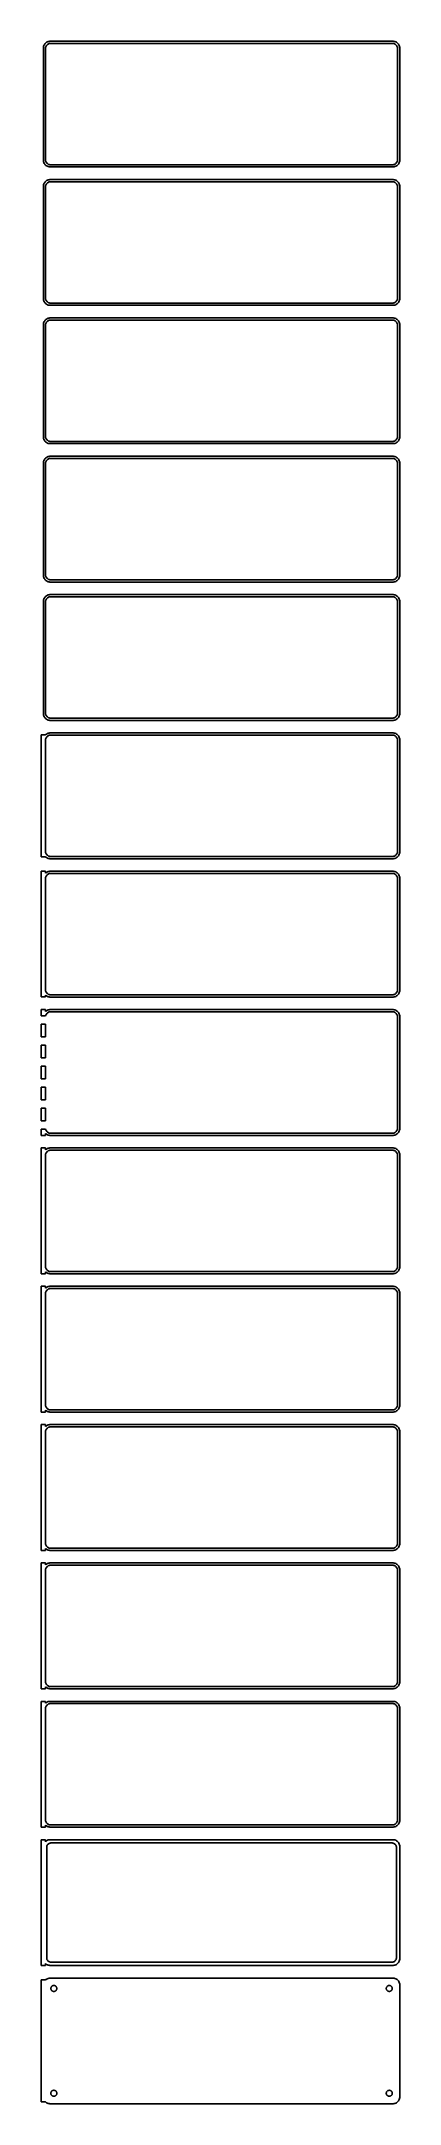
# Model space of a CAD drawing. Header units: metres. Extents: x -129 to 128, y 1440 to 2916.
import ezdxf

# ---------------------------------------------------------------- set-up
doc = ezdxf.new("R2010")
doc.units = ezdxf.units.M

msp = doc.modelspace()

# ---------------------------------------------------------------- linework, layer by layer
for p, q in [((-127.461, 2911.63), (-127.5, 2911)), ((-127.5, 2911), (-127.5, 2831)), ((-127.343, 2912.24), (-127.461, 2911.63)), ((-127.149, 2912.84), (-127.343, 2912.24)), ((-126.882, 2913.41), (-127.149, 2912.84)), ((-126.545, 2913.94), (-126.882, 2913.41)), ((-126.145, 2914.42), (-126.545, 2913.94)), ((-125.687, 2914.85), (-126.145, 2914.42)), ((-126, 2910.5), (-125.968, 2911)), ((-126, 2831.5), (-126, 2910.5)), ((-125.968, 2911), (-125.874, 2911.49)), ((-125.874, 2911.49), (-125.719, 2911.97)), ((-125.719, 2911.97), (-125.505, 2912.43)), ((-125.179, 2915.22), (-125.687, 2914.85)), ((-125.505, 2912.43), (-125.236, 2912.85)), ((-125.236, 2912.85), (-124.916, 2913.24)), ((-124.629, 2915.52), (-125.179, 2915.22)), ((-124.916, 2913.24), (-124.55, 2913.58)), ((-124.045, 2915.76), (-124.629, 2915.52)), ((-124.55, 2913.58), (-124.143, 2913.88)), ((-124.143, 2913.88), (-123.703, 2914.12)), ((-123.437, 2915.91), (-124.045, 2915.76)), ((-123.703, 2914.12), (-123.236, 2914.3)), ((-122.814, 2915.99), (-123.437, 2915.91)), ((-123.236, 2914.3), (-122.75, 2914.43)), ((122.814, 2915.99), (-122.814, 2915.99)), ((-122.75, 2914.43), (-122.251, 2914.49)), ((-122.251, 2914.49), (122.251, 2914.49)), ((122.251, 2914.49), (122.75, 2914.43)), ((122.75, 2914.43), (123.236, 2914.3)), ((123.437, 2915.91), (122.814, 2915.99)), ((123.236, 2914.3), (123.703, 2914.12)), ((124.045, 2915.76), (123.437, 2915.91)), ((123.703, 2914.12), (124.143, 2913.88)), ((124.629, 2915.52), (124.045, 2915.76)), ((124.143, 2913.88), (124.55, 2913.58)), ((124.55, 2913.58), (124.916, 2913.24)), ((125.179, 2915.22), (124.629, 2915.52)), ((124.916, 2913.24), (125.236, 2912.85)), ((125.687, 2914.85), (125.179, 2915.22)), ((125.236, 2912.85), (125.505, 2912.43)), ((125.505, 2912.43), (125.719, 2911.97)), ((126.145, 2914.42), (125.687, 2914.85)), ((125.719, 2911.97), (125.874, 2911.49)), ((125.874, 2911.49), (125.968, 2911)), ((125.968, 2911), (126, 2910.5)), ((126, 2910.5), (126, 2831.5)), ((126.545, 2913.94), (126.145, 2914.42)), ((126.882, 2913.41), (126.545, 2913.94)), ((127.149, 2912.84), (126.882, 2913.41)), ((127.343, 2912.24), (127.149, 2912.84)), ((127.461, 2911.63), (127.343, 2912.24)), ((127.5, 2911), (127.461, 2911.63)), ((127.5, 2831), (127.5, 2911)), ((-127.5, 2831), (-127.461, 2830.37)), ((-127.461, 2830.37), (-127.343, 2829.76)), ((-127.343, 2829.76), (-127.149, 2829.16)), ((-127.149, 2829.16), (-126.882, 2828.59)), ((-126.882, 2828.59), (-126.545, 2828.06)), ((-126.545, 2828.06), (-126.145, 2827.58)), ((-126.145, 2827.58), (-125.687, 2827.15)), ((-125.968, 2831), (-126, 2831.5)), ((-125.874, 2830.51), (-125.968, 2831)), ((-125.719, 2830.03), (-125.874, 2830.51)), ((-125.505, 2829.57), (-125.719, 2830.03)), ((-125.687, 2827.15), (-125.179, 2826.78)), ((-125.236, 2829.15), (-125.505, 2829.57)), ((-124.916, 2828.76), (-125.236, 2829.15)), ((-125.179, 2826.78), (-124.629, 2826.48)), ((-124.55, 2828.42), (-124.916, 2828.76)), ((-124.629, 2826.48), (-124.045, 2826.24)), ((-124.143, 2828.12), (-124.55, 2828.42)), ((-123.703, 2827.88), (-124.143, 2828.12)), ((-124.045, 2826.24), (-123.437, 2826.09)), ((-123.236, 2827.7), (-123.703, 2827.88)), ((-123.437, 2826.09), (-122.814, 2826.01)), ((-122.75, 2827.57), (-123.236, 2827.7)), ((-122.814, 2826.01), (122.814, 2826.01)), ((-122.251, 2827.51), (-122.75, 2827.57)), ((122.251, 2827.51), (-122.251, 2827.51)), ((122.75, 2827.57), (122.251, 2827.51)), ((123.236, 2827.7), (122.75, 2827.57)), ((122.814, 2826.01), (123.437, 2826.09)), ((123.703, 2827.88), (123.236, 2827.7)), ((123.437, 2826.09), (124.045, 2826.24)), ((124.143, 2828.12), (123.703, 2827.88)), ((124.045, 2826.24), (124.629, 2826.48)), ((124.55, 2828.42), (124.143, 2828.12)), ((124.916, 2828.76), (124.55, 2828.42)), ((124.629, 2826.48), (125.179, 2826.78)), ((125.236, 2829.15), (124.916, 2828.76)), ((125.179, 2826.78), (125.687, 2827.15)), ((125.505, 2829.57), (125.236, 2829.15)), ((125.719, 2830.03), (125.505, 2829.57)), ((125.687, 2827.15), (126.145, 2827.58)), ((125.874, 2830.51), (125.719, 2830.03)), ((125.968, 2831), (125.874, 2830.51)), ((126, 2831.5), (125.968, 2831)), ((126.145, 2827.58), (126.545, 2828.06)), ((126.545, 2828.06), (126.882, 2828.59)), ((126.882, 2828.59), (127.149, 2829.16)), ((127.149, 2829.16), (127.343, 2829.76)), ((127.343, 2829.76), (127.461, 2830.37)), ((127.461, 2830.37), (127.5, 2831)), ((-127.461, 2812.63), (-127.5, 2812)), ((-127.5, 2812), (-127.5, 2732)), ((-127.343, 2813.24), (-127.461, 2812.63)), ((-127.149, 2813.84), (-127.343, 2813.24)), ((-126.882, 2814.41), (-127.149, 2813.84)), ((-126.545, 2814.94), (-126.882, 2814.41)), ((-126.145, 2815.42), (-126.545, 2814.94)), ((-125.687, 2815.85), (-126.145, 2815.42)), ((-126, 2811.5), (-125.968, 2812)), ((-126, 2732.5), (-126, 2811.5)), ((-125.968, 2812), (-125.874, 2812.49)), ((-125.874, 2812.49), (-125.719, 2812.97)), ((-125.719, 2812.97), (-125.505, 2813.43)), ((-125.179, 2816.22), (-125.687, 2815.85)), ((-125.505, 2813.43), (-125.236, 2813.85)), ((-125.236, 2813.85), (-124.916, 2814.24)), ((-124.629, 2816.52), (-125.179, 2816.22)), ((-124.916, 2814.24), (-124.55, 2814.58)), ((-124.045, 2816.76), (-124.629, 2816.52)), ((-124.55, 2814.58), (-124.143, 2814.88)), ((-124.143, 2814.88), (-123.703, 2815.12)), ((-123.437, 2816.91), (-124.045, 2816.76)), ((-123.703, 2815.12), (-123.236, 2815.3)), ((-122.814, 2816.99), (-123.437, 2816.91)), ((-123.236, 2815.3), (-122.75, 2815.43)), ((122.814, 2816.99), (-122.814, 2816.99)), ((-122.75, 2815.43), (-122.251, 2815.49)), ((-122.251, 2815.49), (122.251, 2815.49)), ((122.251, 2815.49), (122.75, 2815.43)), ((122.75, 2815.43), (123.236, 2815.3)), ((123.437, 2816.91), (122.814, 2816.99)), ((123.236, 2815.3), (123.703, 2815.12)), ((124.045, 2816.76), (123.437, 2816.91)), ((123.703, 2815.12), (124.143, 2814.88)), ((124.629, 2816.52), (124.045, 2816.76)), ((124.143, 2814.88), (124.55, 2814.58)), ((124.55, 2814.58), (124.916, 2814.24)), ((125.179, 2816.22), (124.629, 2816.52)), ((124.916, 2814.24), (125.236, 2813.85)), ((125.687, 2815.85), (125.179, 2816.22)), ((125.236, 2813.85), (125.505, 2813.43)), ((125.505, 2813.43), (125.719, 2812.97)), ((126.145, 2815.42), (125.687, 2815.85)), ((125.719, 2812.97), (125.874, 2812.49)), ((125.874, 2812.49), (125.968, 2812)), ((125.968, 2812), (126, 2811.5)), ((126, 2811.5), (126, 2732.5)), ((126.545, 2814.94), (126.145, 2815.42)), ((126.882, 2814.41), (126.545, 2814.94)), ((127.149, 2813.84), (126.882, 2814.41)), ((127.343, 2813.24), (127.149, 2813.84)), ((127.461, 2812.63), (127.343, 2813.24)), ((127.5, 2812), (127.461, 2812.63)), ((127.5, 2732), (127.5, 2812)), ((-127.5, 2732), (-127.461, 2731.37)), ((-127.461, 2731.37), (-127.343, 2730.76)), ((-127.343, 2730.76), (-127.149, 2730.16)), ((-125.968, 2732), (-126, 2732.5)), ((-125.874, 2731.51), (-125.968, 2732)), ((-125.719, 2731.03), (-125.874, 2731.51)), ((-125.505, 2730.57), (-125.719, 2731.03)), ((-125.236, 2730.15), (-125.505, 2730.57)), ((125.505, 2730.57), (125.236, 2730.15)), ((125.719, 2731.03), (125.505, 2730.57)), ((125.874, 2731.51), (125.719, 2731.03)), ((125.968, 2732), (125.874, 2731.51)), ((126, 2732.5), (125.968, 2732)), ((127.149, 2730.16), (127.343, 2730.76)), ((127.343, 2730.76), (127.461, 2731.37)), ((127.461, 2731.37), (127.5, 2732)), ((-127.149, 2730.16), (-126.882, 2729.59)), ((-126.882, 2729.59), (-126.545, 2729.06)), ((-126.545, 2715.94), (-126.882, 2715.41)), ((-126.545, 2729.06), (-126.145, 2728.58)), ((-126.145, 2716.42), (-126.545, 2715.94)), ((-126.145, 2728.58), (-125.687, 2728.15)), ((-125.687, 2716.85), (-126.145, 2716.42)), ((-125.687, 2728.15), (-125.179, 2727.78)), ((-125.179, 2717.22), (-125.687, 2716.85)), ((-124.916, 2729.76), (-125.236, 2730.15)), ((-125.179, 2727.78), (-124.629, 2727.48)), ((-124.629, 2717.52), (-125.179, 2717.22)), ((-124.55, 2729.42), (-124.916, 2729.76)), ((-124.629, 2727.48), (-124.045, 2727.24)), ((-124.045, 2717.76), (-124.629, 2717.52)), ((-124.143, 2729.12), (-124.55, 2729.42)), ((-124.55, 2715.58), (-124.143, 2715.88)), ((-123.703, 2728.88), (-124.143, 2729.12)), ((-124.143, 2715.88), (-123.703, 2716.12)), ((-124.045, 2727.24), (-123.437, 2727.09)), ((-123.437, 2717.91), (-124.045, 2717.76)), ((-123.236, 2728.7), (-123.703, 2728.88)), ((-123.703, 2716.12), (-123.236, 2716.3)), ((-123.437, 2727.09), (-122.814, 2727.01)), ((-122.814, 2717.99), (-123.437, 2717.91)), ((-122.75, 2728.57), (-123.236, 2728.7)), ((-123.236, 2716.3), (-122.75, 2716.43)), ((-122.814, 2727.01), (122.814, 2727.01)), ((122.814, 2717.99), (-122.814, 2717.99)), ((-122.251, 2728.51), (-122.75, 2728.57)), ((-122.75, 2716.43), (-122.251, 2716.49)), ((122.251, 2728.51), (-122.251, 2728.51)), ((-122.251, 2716.49), (122.251, 2716.49)), ((122.75, 2728.57), (122.251, 2728.51)), ((122.251, 2716.49), (122.75, 2716.43)), ((123.236, 2728.7), (122.75, 2728.57)), ((122.75, 2716.43), (123.236, 2716.3)), ((122.814, 2727.01), (123.437, 2727.09)), ((123.437, 2717.91), (122.814, 2717.99)), ((123.703, 2728.88), (123.236, 2728.7)), ((123.236, 2716.3), (123.703, 2716.12)), ((123.437, 2727.09), (124.045, 2727.24)), ((124.045, 2717.76), (123.437, 2717.91)), ((124.143, 2729.12), (123.703, 2728.88)), ((123.703, 2716.12), (124.143, 2715.88)), ((124.045, 2727.24), (124.629, 2727.48)), ((124.629, 2717.52), (124.045, 2717.76)), ((124.55, 2729.42), (124.143, 2729.12)), ((124.143, 2715.88), (124.55, 2715.58)), ((124.916, 2729.76), (124.55, 2729.42)), ((124.629, 2727.48), (125.179, 2727.78)), ((125.179, 2717.22), (124.629, 2717.52)), ((125.236, 2730.15), (124.916, 2729.76)), ((125.179, 2727.78), (125.687, 2728.15)), ((125.687, 2716.85), (125.179, 2717.22)), ((125.687, 2728.15), (126.145, 2728.58)), ((126.145, 2716.42), (125.687, 2716.85)), ((126.145, 2728.58), (126.545, 2729.06)), ((126.545, 2715.94), (126.145, 2716.42)), ((126.545, 2729.06), (126.882, 2729.59)), ((126.882, 2715.41), (126.545, 2715.94)), ((126.882, 2729.59), (127.149, 2730.16)), ((-127.461, 2713.63), (-127.5, 2713)), ((-127.5, 2713), (-127.5, 2633)), ((-127.343, 2714.24), (-127.461, 2713.63)), ((-127.149, 2714.84), (-127.343, 2714.24)), ((-126.882, 2715.41), (-127.149, 2714.84)), ((-126, 2712.5), (-125.968, 2713)), ((-126, 2633.5), (-126, 2712.5)), ((-125.968, 2713), (-125.874, 2713.49)), ((-125.874, 2713.49), (-125.719, 2713.97)), ((-125.719, 2713.97), (-125.505, 2714.43)), ((-125.505, 2714.43), (-125.236, 2714.85)), ((-125.236, 2714.85), (-124.916, 2715.24)), ((-124.916, 2715.24), (-124.55, 2715.58)), ((124.55, 2715.58), (124.916, 2715.24)), ((124.916, 2715.24), (125.236, 2714.85)), ((125.236, 2714.85), (125.505, 2714.43)), ((125.505, 2714.43), (125.719, 2713.97)), ((125.719, 2713.97), (125.874, 2713.49)), ((125.874, 2713.49), (125.968, 2713)), ((125.968, 2713), (126, 2712.5)), ((126, 2712.5), (126, 2633.5)), ((127.149, 2714.84), (126.882, 2715.41)), ((127.343, 2714.24), (127.149, 2714.84)), ((127.461, 2713.63), (127.343, 2714.24)), ((127.5, 2713), (127.461, 2713.63)), ((127.5, 2633), (127.5, 2713)), ((-127.5, 2633), (-127.461, 2632.37)), ((-127.461, 2632.37), (-127.343, 2631.76)), ((-127.343, 2631.76), (-127.149, 2631.16)), ((-127.149, 2631.16), (-126.882, 2630.59)), ((-126.882, 2630.59), (-126.545, 2630.06)), ((-126.545, 2630.06), (-126.145, 2629.58)), ((-126.145, 2629.58), (-125.687, 2629.15)), ((-125.968, 2633), (-126, 2633.5)), ((-125.874, 2632.51), (-125.968, 2633)), ((-125.719, 2632.03), (-125.874, 2632.51)), ((-125.505, 2631.57), (-125.719, 2632.03)), ((-125.687, 2629.15), (-125.179, 2628.78)), ((-125.236, 2631.15), (-125.505, 2631.57)), ((-124.916, 2630.76), (-125.236, 2631.15)), ((-125.179, 2628.78), (-124.629, 2628.48)), ((-124.55, 2630.42), (-124.916, 2630.76)), ((-124.629, 2628.48), (-124.045, 2628.24)), ((-124.143, 2630.12), (-124.55, 2630.42)), ((-123.703, 2629.88), (-124.143, 2630.12)), ((-124.045, 2628.24), (-123.437, 2628.09)), ((-123.236, 2629.7), (-123.703, 2629.88)), ((-123.437, 2628.09), (-122.814, 2628.01)), ((-122.75, 2629.57), (-123.236, 2629.7)), ((-122.814, 2628.01), (122.814, 2628.01)), ((-122.251, 2629.51), (-122.75, 2629.57)), ((122.251, 2629.51), (-122.251, 2629.51)), ((122.75, 2629.57), (122.251, 2629.51)), ((123.236, 2629.7), (122.75, 2629.57)), ((122.814, 2628.01), (123.437, 2628.09)), ((123.703, 2629.88), (123.236, 2629.7)), ((123.437, 2628.09), (124.045, 2628.24)), ((124.143, 2630.12), (123.703, 2629.88)), ((124.045, 2628.24), (124.629, 2628.48)), ((124.55, 2630.42), (124.143, 2630.12)), ((124.916, 2630.76), (124.55, 2630.42)), ((124.629, 2628.48), (125.179, 2628.78)), ((125.236, 2631.15), (124.916, 2630.76)), ((125.179, 2628.78), (125.687, 2629.15)), ((125.505, 2631.57), (125.236, 2631.15)), ((125.719, 2632.03), (125.505, 2631.57)), ((125.687, 2629.15), (126.145, 2629.58)), ((125.874, 2632.51), (125.719, 2632.03)), ((125.968, 2633), (125.874, 2632.51)), ((126, 2633.5), (125.968, 2633)), ((126.145, 2629.58), (126.545, 2630.06)), ((126.545, 2630.06), (126.882, 2630.59)), ((126.882, 2630.59), (127.149, 2631.16)), ((127.149, 2631.16), (127.343, 2631.76)), ((127.343, 2631.76), (127.461, 2632.37)), ((127.461, 2632.37), (127.5, 2633)), ((-127.461, 2614.63), (-127.5, 2614)), ((-127.5, 2614), (-127.5, 2534)), ((-127.343, 2615.24), (-127.461, 2614.63)), ((-127.149, 2615.84), (-127.343, 2615.24)), ((-126.882, 2616.41), (-127.149, 2615.84)), ((-126.545, 2616.94), (-126.882, 2616.41)), ((-126.145, 2617.42), (-126.545, 2616.94)), ((-125.687, 2617.85), (-126.145, 2617.42)), ((-126, 2613.5), (-125.968, 2614)), ((-126, 2534.5), (-126, 2613.5)), ((-125.968, 2614), (-125.874, 2614.49)), ((-125.874, 2614.49), (-125.719, 2614.97)), ((-125.719, 2614.97), (-125.505, 2615.43)), ((-125.179, 2618.22), (-125.687, 2617.85)), ((-125.505, 2615.43), (-125.236, 2615.85)), ((-125.236, 2615.85), (-124.916, 2616.24)), ((-124.629, 2618.52), (-125.179, 2618.22)), ((-124.916, 2616.24), (-124.55, 2616.58)), ((-124.045, 2618.76), (-124.629, 2618.52)), ((-124.55, 2616.58), (-124.143, 2616.88)), ((-124.143, 2616.88), (-123.703, 2617.12)), ((-123.437, 2618.91), (-124.045, 2618.76)), ((-123.703, 2617.12), (-123.236, 2617.3)), ((-122.814, 2618.99), (-123.437, 2618.91)), ((-123.236, 2617.3), (-122.75, 2617.43)), ((122.814, 2618.99), (-122.814, 2618.99)), ((-122.75, 2617.43), (-122.251, 2617.49)), ((-122.251, 2617.49), (122.251, 2617.49)), ((122.251, 2617.49), (122.75, 2617.43)), ((122.75, 2617.43), (123.236, 2617.3)), ((123.437, 2618.91), (122.814, 2618.99)), ((123.236, 2617.3), (123.703, 2617.12)), ((124.045, 2618.76), (123.437, 2618.91)), ((123.703, 2617.12), (124.143, 2616.88)), ((124.629, 2618.52), (124.045, 2618.76)), ((124.143, 2616.88), (124.55, 2616.58)), ((124.55, 2616.58), (124.916, 2616.24)), ((125.179, 2618.22), (124.629, 2618.52)), ((124.916, 2616.24), (125.236, 2615.85)), ((125.687, 2617.85), (125.179, 2618.22)), ((125.236, 2615.85), (125.505, 2615.43)), ((125.505, 2615.43), (125.719, 2614.97)), ((126.145, 2617.42), (125.687, 2617.85)), ((125.719, 2614.97), (125.874, 2614.49)), ((125.874, 2614.49), (125.968, 2614)), ((125.968, 2614), (126, 2613.5)), ((126, 2613.5), (126, 2534.5)), ((126.545, 2616.94), (126.145, 2617.42)), ((126.882, 2616.41), (126.545, 2616.94)), ((127.149, 2615.84), (126.882, 2616.41)), ((127.343, 2615.24), (127.149, 2615.84)), ((127.461, 2614.63), (127.343, 2615.24)), ((127.5, 2614), (127.461, 2614.63)), ((127.5, 2534), (127.5, 2614)), ((-127.5, 2534), (-127.461, 2533.37)), ((-127.461, 2533.37), (-127.343, 2532.76)), ((-127.343, 2532.76), (-127.149, 2532.16)), ((-127.149, 2532.16), (-126.882, 2531.59)), ((-126.882, 2531.59), (-126.545, 2531.06)), ((-126.545, 2531.06), (-126.145, 2530.58)), ((-126.145, 2530.58), (-125.687, 2530.15)), ((-125.968, 2534), (-126, 2534.5)), ((-125.874, 2533.51), (-125.968, 2534)), ((-125.719, 2533.03), (-125.874, 2533.51)), ((-125.505, 2532.57), (-125.719, 2533.03)), ((-125.687, 2530.15), (-125.179, 2529.78)), ((-125.236, 2532.15), (-125.505, 2532.57)), ((-124.916, 2531.76), (-125.236, 2532.15)), ((-125.179, 2529.78), (-124.629, 2529.48)), ((-124.55, 2531.42), (-124.916, 2531.76)), ((-124.629, 2529.48), (-124.045, 2529.24)), ((-124.143, 2531.12), (-124.55, 2531.42)), ((-123.703, 2530.88), (-124.143, 2531.12)), ((-124.045, 2529.24), (-123.437, 2529.09)), ((-123.236, 2530.7), (-123.703, 2530.88)), ((-123.437, 2529.09), (-122.814, 2529.01)), ((-122.75, 2530.57), (-123.236, 2530.7)), ((-122.814, 2529.01), (122.814, 2529.01)), ((-122.251, 2530.51), (-122.75, 2530.57)), ((122.251, 2530.51), (-122.251, 2530.51)), ((122.75, 2530.57), (122.251, 2530.51)), ((123.236, 2530.7), (122.75, 2530.57)), ((122.814, 2529.01), (123.437, 2529.09)), ((123.703, 2530.88), (123.236, 2530.7)), ((123.437, 2529.09), (124.045, 2529.24)), ((124.143, 2531.12), (123.703, 2530.88)), ((124.045, 2529.24), (124.629, 2529.48)), ((124.55, 2531.42), (124.143, 2531.12)), ((124.916, 2531.76), (124.55, 2531.42)), ((124.629, 2529.48), (125.179, 2529.78)), ((125.236, 2532.15), (124.916, 2531.76)), ((125.179, 2529.78), (125.687, 2530.15)), ((125.505, 2532.57), (125.236, 2532.15)), ((125.719, 2533.03), (125.505, 2532.57)), ((125.687, 2530.15), (126.145, 2530.58)), ((125.874, 2533.51), (125.719, 2533.03)), ((125.968, 2534), (125.874, 2533.51)), ((126, 2534.5), (125.968, 2534)), ((126.145, 2530.58), (126.545, 2531.06)), ((126.545, 2531.06), (126.882, 2531.59)), ((126.882, 2531.59), (127.149, 2532.16)), ((127.149, 2532.16), (127.343, 2532.76)), ((127.343, 2532.76), (127.461, 2533.37)), ((127.461, 2533.37), (127.5, 2534)), ((-127.461, 2515.63), (-127.5, 2515)), ((-127.5, 2515), (-127.5, 2435)), ((-127.343, 2516.24), (-127.461, 2515.63)), ((-127.149, 2516.84), (-127.343, 2516.24)), ((-126.882, 2517.41), (-127.149, 2516.84)), ((-126.545, 2517.94), (-126.882, 2517.41)), ((-126.145, 2518.42), (-126.545, 2517.94)), ((-125.687, 2518.85), (-126.145, 2518.42)), ((-126, 2514.5), (-125.968, 2515)), ((-126, 2435.5), (-126, 2514.5)), ((-125.968, 2515), (-125.874, 2515.49)), ((-125.874, 2515.49), (-125.719, 2515.97)), ((-125.719, 2515.97), (-125.505, 2516.43)), ((-125.179, 2519.22), (-125.687, 2518.85)), ((-125.505, 2516.43), (-125.236, 2516.85)), ((-125.236, 2516.85), (-124.916, 2517.24)), ((-124.629, 2519.52), (-125.179, 2519.22)), ((-124.916, 2517.24), (-124.55, 2517.58)), ((-124.045, 2519.76), (-124.629, 2519.52)), ((-124.55, 2517.58), (-124.143, 2517.88)), ((-124.143, 2517.88), (-123.703, 2518.12)), ((-123.437, 2519.91), (-124.045, 2519.76)), ((-123.703, 2518.12), (-123.236, 2518.3)), ((-122.814, 2519.99), (-123.437, 2519.91)), ((-123.236, 2518.3), (-122.75, 2518.43)), ((122.814, 2519.99), (-122.814, 2519.99)), ((-122.75, 2518.43), (-122.251, 2518.49)), ((-122.251, 2518.49), (122.251, 2518.49)), ((122.251, 2518.49), (122.75, 2518.43)), ((122.75, 2518.43), (123.236, 2518.3)), ((123.437, 2519.91), (122.814, 2519.99)), ((123.236, 2518.3), (123.703, 2518.12)), ((124.045, 2519.76), (123.437, 2519.91)), ((123.703, 2518.12), (124.143, 2517.88)), ((124.629, 2519.52), (124.045, 2519.76)), ((124.143, 2517.88), (124.55, 2517.58)), ((124.55, 2517.58), (124.916, 2517.24)), ((125.179, 2519.22), (124.629, 2519.52)), ((124.916, 2517.24), (125.236, 2516.85)), ((125.687, 2518.85), (125.179, 2519.22)), ((125.236, 2516.85), (125.505, 2516.43)), ((125.505, 2516.43), (125.719, 2515.97)), ((126.145, 2518.42), (125.687, 2518.85)), ((125.719, 2515.97), (125.874, 2515.49)), ((125.874, 2515.49), (125.968, 2515)), ((125.968, 2515), (126, 2514.5)), ((126, 2514.5), (126, 2435.5)), ((126.545, 2517.94), (126.145, 2518.42)), ((126.882, 2517.41), (126.545, 2517.94)), ((127.149, 2516.84), (126.882, 2517.41)), ((127.343, 2516.24), (127.149, 2516.84)), ((127.461, 2515.63), (127.343, 2516.24)), ((127.5, 2515), (127.461, 2515.63)), ((127.5, 2435), (127.5, 2515)), ((-125.968, 2435), (-126, 2435.5)), ((126, 2435.5), (125.968, 2435)), ((-127.5, 2435), (-127.461, 2434.37)), ((-127.461, 2434.37), (-127.343, 2433.76)), ((-127.343, 2433.76), (-127.149, 2433.16)), ((-127.149, 2433.16), (-126.882, 2432.59)), ((-126.882, 2432.59), (-126.545, 2432.06)), ((-126.545, 2432.06), (-126.145, 2431.58)), ((-126.145, 2431.58), (-125.687, 2431.15)), ((-125.874, 2434.51), (-125.968, 2435)), ((-125.719, 2434.03), (-125.874, 2434.51)), ((-125.505, 2433.57), (-125.719, 2434.03)), ((-125.687, 2431.15), (-125.179, 2430.78)), ((-125.236, 2433.15), (-125.505, 2433.57)), ((-124.916, 2432.76), (-125.236, 2433.15)), ((-125.179, 2430.78), (-124.629, 2430.48)), ((-124.55, 2432.42), (-124.916, 2432.76)), ((-124.629, 2430.48), (-124.045, 2430.24)), ((-124.045, 2420.76), (-124.629, 2420.52)), ((-124.143, 2432.12), (-124.55, 2432.42)), ((-123.703, 2431.88), (-124.143, 2432.12)), ((-124.045, 2430.24), (-123.437, 2430.09)), ((-123.437, 2420.91), (-124.045, 2420.76)), ((-123.236, 2431.7), (-123.703, 2431.88)), ((-123.437, 2430.09), (-122.814, 2430.01)), ((-122.814, 2420.99), (-123.437, 2420.91)), ((-122.75, 2431.57), (-123.236, 2431.7)), ((-122.814, 2430.01), (122.814, 2430.01)), ((122.814, 2420.99), (-122.814, 2420.99)), ((-122.251, 2431.51), (-122.75, 2431.57)), ((122.251, 2431.51), (-122.251, 2431.51)), ((122.75, 2431.57), (122.251, 2431.51)), ((123.236, 2431.7), (122.75, 2431.57)), ((122.814, 2430.01), (123.437, 2430.09)), ((123.437, 2420.91), (122.814, 2420.99)), ((123.703, 2431.88), (123.236, 2431.7)), ((123.437, 2430.09), (124.045, 2430.24)), ((124.045, 2420.76), (123.437, 2420.91)), ((124.143, 2432.12), (123.703, 2431.88)), ((124.045, 2430.24), (124.629, 2430.48)), ((124.629, 2420.52), (124.045, 2420.76)), ((124.55, 2432.42), (124.143, 2432.12)), ((124.916, 2432.76), (124.55, 2432.42)), ((124.629, 2430.48), (125.179, 2430.78)), ((125.236, 2433.15), (124.916, 2432.76)), ((125.179, 2430.78), (125.687, 2431.15)), ((125.505, 2433.57), (125.236, 2433.15)), ((125.719, 2434.03), (125.505, 2433.57)), ((125.687, 2431.15), (126.145, 2431.58)), ((125.874, 2434.51), (125.719, 2434.03)), ((125.968, 2435), (125.874, 2434.51)), ((126.145, 2431.58), (126.545, 2432.06)), ((126.545, 2432.06), (126.882, 2432.59)), ((126.882, 2432.59), (127.149, 2433.16)), ((127.149, 2433.16), (127.343, 2433.76)), ((127.343, 2433.76), (127.461, 2434.37)), ((127.461, 2434.37), (127.5, 2435)), ((-126, 2419.56), (-129, 2419.56)), ((-129, 2419.56), (-129, 2332.44)), ((-125.687, 2419.85), (-126, 2419.56)), ((-126, 2415.5), (-125.968, 2416)), ((-126, 2336.5), (-126, 2415.5)), ((-125.968, 2416), (-125.874, 2416.49)), ((-125.874, 2416.49), (-125.719, 2416.97)), ((-125.719, 2416.97), (-125.505, 2417.43)), ((-125.179, 2420.22), (-125.687, 2419.85)), ((-125.505, 2417.43), (-125.236, 2417.85)), ((-125.236, 2417.85), (-124.916, 2418.24)), ((-124.629, 2420.52), (-125.179, 2420.22)), ((-124.916, 2418.24), (-124.55, 2418.58)), ((-124.55, 2418.58), (-124.143, 2418.88)), ((-124.143, 2418.88), (-123.703, 2419.12)), ((-123.703, 2419.12), (-123.236, 2419.3)), ((-123.236, 2419.3), (-122.75, 2419.43)), ((-122.75, 2419.43), (-122.251, 2419.49)), ((-122.251, 2419.49), (122.251, 2419.49)), ((122.251, 2419.49), (122.75, 2419.43)), ((122.75, 2419.43), (123.236, 2419.3)), ((123.236, 2419.3), (123.703, 2419.12)), ((123.703, 2419.12), (124.143, 2418.88)), ((124.143, 2418.88), (124.55, 2418.58)), ((124.55, 2418.58), (124.916, 2418.24)), ((125.179, 2420.22), (124.629, 2420.52)), ((124.916, 2418.24), (125.236, 2417.85)), ((125.687, 2419.85), (125.179, 2420.22)), ((125.236, 2417.85), (125.505, 2417.43)), ((125.505, 2417.43), (125.719, 2416.97)), ((126.145, 2419.42), (125.687, 2419.85)), ((125.719, 2416.97), (125.874, 2416.49)), ((125.874, 2416.49), (125.968, 2416)), ((125.968, 2416), (126, 2415.5)), ((126, 2415.5), (126, 2336.5)), ((126.545, 2418.94), (126.145, 2419.42)), ((126.882, 2418.41), (126.545, 2418.94)), ((127.149, 2417.84), (126.882, 2418.41)), ((127.343, 2417.24), (127.149, 2417.84)), ((127.461, 2416.63), (127.343, 2417.24)), ((127.5, 2416), (127.461, 2416.63)), ((127.5, 2336), (127.5, 2416)), ((-129, 2332.44), (-126, 2332.44)), ((-125.968, 2336), (-126, 2336.5)), ((-126, 2332.44), (-125.687, 2332.15)), ((-125.874, 2335.51), (-125.968, 2336)), ((-125.719, 2335.03), (-125.874, 2335.51)), ((-125.505, 2334.57), (-125.719, 2335.03)), ((-125.687, 2332.15), (-125.179, 2331.78)), ((-125.236, 2334.15), (-125.505, 2334.57)), ((-124.916, 2333.76), (-125.236, 2334.15)), ((-124.55, 2333.42), (-124.916, 2333.76)), ((-124.143, 2333.12), (-124.55, 2333.42)), ((-123.703, 2332.88), (-124.143, 2333.12)), ((-123.236, 2332.7), (-123.703, 2332.88)), ((-122.75, 2332.57), (-123.236, 2332.7)), ((-122.251, 2332.51), (-122.75, 2332.57)), ((122.251, 2332.51), (-122.251, 2332.51)), ((122.75, 2332.57), (122.251, 2332.51)), ((123.236, 2332.7), (122.75, 2332.57)), ((123.703, 2332.88), (123.236, 2332.7)), ((124.143, 2333.12), (123.703, 2332.88)), ((124.55, 2333.42), (124.143, 2333.12)), ((124.916, 2333.76), (124.55, 2333.42)), ((125.236, 2334.15), (124.916, 2333.76)), ((125.179, 2331.78), (125.687, 2332.15)), ((125.505, 2334.57), (125.236, 2334.15)), ((125.719, 2335.03), (125.505, 2334.57)), ((125.687, 2332.15), (126.145, 2332.58)), ((125.874, 2335.51), (125.719, 2335.03)), ((125.968, 2336), (125.874, 2335.51)), ((126, 2336.5), (125.968, 2336)), ((126.145, 2332.58), (126.545, 2333.06)), ((126.545, 2333.06), (126.882, 2333.59)), ((126.882, 2333.59), (127.149, 2334.16)), ((127.149, 2334.16), (127.343, 2334.76)), ((127.343, 2334.76), (127.461, 2335.37)), ((127.461, 2335.37), (127.5, 2336)), ((-126, 2321.97), (-129, 2321.97)), ((-129, 2321.97), (-129, 2232.03)), ((-126, 2320.56), (-126, 2321.97)), ((-125.687, 2320.85), (-126, 2320.56)), ((-125.968, 2317), (-125.874, 2317.49)), ((-125.874, 2317.49), (-125.719, 2317.97)), ((-125.719, 2317.97), (-125.505, 2318.43)), ((-125.179, 2321.22), (-125.687, 2320.85)), ((-125.505, 2318.43), (-125.236, 2318.85)), ((-125.236, 2318.85), (-124.916, 2319.24)), ((-125.179, 2331.78), (-124.629, 2331.48)), ((-124.629, 2321.52), (-125.179, 2321.22)), ((-124.916, 2319.24), (-124.55, 2319.58)), ((-124.629, 2331.48), (-124.045, 2331.24)), ((-124.045, 2321.76), (-124.629, 2321.52)), ((-124.55, 2319.58), (-124.143, 2319.88)), ((-124.143, 2319.88), (-123.703, 2320.12)), ((-124.045, 2331.24), (-123.437, 2331.09)), ((-123.437, 2321.91), (-124.045, 2321.76)), ((-123.703, 2320.12), (-123.236, 2320.3)), ((-123.437, 2331.09), (-122.814, 2331.01)), ((-122.814, 2321.99), (-123.437, 2321.91)), ((-123.236, 2320.3), (-122.75, 2320.43)), ((-122.814, 2331.01), (122.814, 2331.01)), ((122.814, 2321.99), (-122.814, 2321.99)), ((-122.75, 2320.43), (-122.251, 2320.49)), ((-122.251, 2320.49), (122.251, 2320.49)), ((122.251, 2320.49), (122.75, 2320.43)), ((122.75, 2320.43), (123.236, 2320.3)), ((122.814, 2331.01), (123.437, 2331.09)), ((123.437, 2321.91), (122.814, 2321.99)), ((123.236, 2320.3), (123.703, 2320.12)), ((123.437, 2331.09), (124.045, 2331.24)), ((124.045, 2321.76), (123.437, 2321.91)), ((123.703, 2320.12), (124.143, 2319.88)), ((124.045, 2331.24), (124.629, 2331.48)), ((124.629, 2321.52), (124.045, 2321.76)), ((124.143, 2319.88), (124.55, 2319.58)), ((124.55, 2319.58), (124.916, 2319.24)), ((124.629, 2331.48), (125.179, 2331.78)), ((125.179, 2321.22), (124.629, 2321.52)), ((124.916, 2319.24), (125.236, 2318.85)), ((125.687, 2320.85), (125.179, 2321.22)), ((125.236, 2318.85), (125.505, 2318.43)), ((125.505, 2318.43), (125.719, 2317.97)), ((126.145, 2320.42), (125.687, 2320.85)), ((125.719, 2317.97), (125.874, 2317.49)), ((125.874, 2317.49), (125.968, 2317)), ((126.545, 2319.94), (126.145, 2320.42)), ((126.882, 2319.41), (126.545, 2319.94)), ((127.149, 2318.84), (126.882, 2319.41)), ((127.343, 2318.24), (127.149, 2318.84)), ((127.461, 2317.63), (127.343, 2318.24)), ((127.5, 2317), (127.461, 2317.63)), ((-126, 2316.5), (-125.968, 2317)), ((-126, 2237.5), (-126, 2316.5)), ((125.968, 2317), (126, 2316.5)), ((126, 2316.5), (126, 2237.5)), ((127.5, 2237), (127.5, 2317)), ((-129, 2232.03), (-126, 2232.03)), ((-125.968, 2237), (-126, 2237.5)), ((-126, 2232.03), (-126, 2233.44)), ((-126, 2233.44), (-125.687, 2233.15)), ((-125.874, 2236.51), (-125.968, 2237)), ((-125.719, 2236.03), (-125.874, 2236.51)), ((-125.505, 2235.57), (-125.719, 2236.03)), ((-125.687, 2233.15), (-125.179, 2232.78)), ((-125.236, 2235.15), (-125.505, 2235.57)), ((-124.916, 2234.76), (-125.236, 2235.15)), ((-125.179, 2232.78), (-124.629, 2232.48)), ((-124.55, 2234.42), (-124.916, 2234.76)), ((-124.629, 2232.48), (-124.045, 2232.24)), ((-124.143, 2234.12), (-124.55, 2234.42)), ((-123.703, 2233.88), (-124.143, 2234.12)), ((-124.045, 2232.24), (-123.437, 2232.09)), ((-123.236, 2233.7), (-123.703, 2233.88)), ((-123.437, 2232.09), (-122.814, 2232.01)), ((-122.75, 2233.57), (-123.236, 2233.7)), ((-122.814, 2232.01), (122.814, 2232.01)), ((-122.251, 2233.51), (-122.75, 2233.57)), ((122.251, 2233.51), (-122.251, 2233.51)), ((122.75, 2233.57), (122.251, 2233.51)), ((123.236, 2233.7), (122.75, 2233.57)), ((122.814, 2232.01), (123.437, 2232.09)), ((123.703, 2233.88), (123.236, 2233.7)), ((123.437, 2232.09), (124.045, 2232.24)), ((124.143, 2234.12), (123.703, 2233.88)), ((124.045, 2232.24), (124.629, 2232.48)), ((124.55, 2234.42), (124.143, 2234.12)), ((124.916, 2234.76), (124.55, 2234.42)), ((124.629, 2232.48), (125.179, 2232.78)), ((125.236, 2235.15), (124.916, 2234.76)), ((125.179, 2232.78), (125.687, 2233.15)), ((125.505, 2235.57), (125.236, 2235.15)), ((125.719, 2236.03), (125.505, 2235.57)), ((125.687, 2233.15), (126.145, 2233.58)), ((125.874, 2236.51), (125.719, 2236.03)), ((125.968, 2237), (125.874, 2236.51)), ((126, 2237.5), (125.968, 2237)), ((126.145, 2233.58), (126.545, 2234.06)), ((126.545, 2234.06), (126.882, 2234.59)), ((126.882, 2234.59), (127.149, 2235.16)), ((127.149, 2235.16), (127.343, 2235.76)), ((127.343, 2235.76), (127.461, 2236.37)), ((127.461, 2236.37), (127.5, 2237)), ((-126, 2222.99), (-129, 2222.99)), ((-129, 2222.99), (-129, 2218.49)), ((-129, 2218.49), (-125.874, 2218.49)), ((-126, 2221.56), (-126, 2222.99)), ((-125.687, 2221.85), (-126, 2221.56)), ((-125.874, 2218.49), (-125.719, 2218.97)), ((-125.874, 2218.49), (-125.874, 2218.49)), ((-125.719, 2218.97), (-125.505, 2219.43)), ((-125.179, 2222.22), (-125.687, 2221.85)), ((-125.505, 2219.43), (-125.236, 2219.85)), ((-125.236, 2219.85), (-124.916, 2220.24)), ((-124.629, 2222.52), (-125.179, 2222.22)), ((-124.916, 2220.24), (-124.55, 2220.58)), ((-124.045, 2222.76), (-124.629, 2222.52)), ((-124.55, 2220.58), (-124.143, 2220.88)), ((-124.143, 2220.88), (-123.703, 2221.12)), ((-123.437, 2222.91), (-124.045, 2222.76)), ((-123.703, 2221.12), (-123.236, 2221.3)), ((-122.814, 2222.99), (-123.437, 2222.91)), ((-123.236, 2221.3), (-122.75, 2221.43)), ((122.814, 2222.99), (-122.814, 2222.99)), ((-122.75, 2221.43), (-122.251, 2221.49)), ((-122.251, 2221.49), (122.251, 2221.49)), ((122.251, 2221.49), (122.75, 2221.43)), ((122.75, 2221.43), (123.236, 2221.3)), ((123.437, 2222.91), (122.814, 2222.99)), ((123.236, 2221.3), (123.703, 2221.12)), ((124.045, 2222.76), (123.437, 2222.91)), ((123.703, 2221.12), (124.143, 2220.88)), ((124.629, 2222.52), (124.045, 2222.76)), ((124.143, 2220.88), (124.55, 2220.58)), ((124.55, 2220.58), (124.916, 2220.24)), ((125.179, 2222.22), (124.629, 2222.52)), ((124.916, 2220.24), (125.236, 2219.85)), ((125.687, 2221.85), (125.179, 2222.22)), ((125.236, 2219.85), (125.505, 2219.43)), ((125.505, 2219.43), (125.719, 2218.97)), ((126.145, 2221.42), (125.687, 2221.85)), ((125.719, 2218.97), (125.874, 2218.49)), ((125.874, 2218.49), (125.968, 2218)), ((125.968, 2218), (126, 2217.5)), ((126, 2217.5), (126, 2138.5)), ((126.545, 2220.94), (126.145, 2221.42)), ((126.882, 2220.41), (126.545, 2220.94)), ((127.149, 2219.84), (126.882, 2220.41)), ((127.343, 2219.24), (127.149, 2219.84)), ((127.461, 2218.63), (127.343, 2219.24)), ((127.5, 2218), (127.461, 2218.63)), ((127.5, 2138), (127.5, 2218)), ((-126, 2212.51), (-129, 2212.51)), ((-129, 2212.51), (-129, 2203.49)), ((-129, 2203.49), (-126, 2203.49)), ((-126, 2203.49), (-126, 2212.51)), ((-126, 2197.51), (-129, 2197.51)), ((-129, 2197.51), (-129, 2188.49)), ((-129, 2188.49), (-126, 2188.49)), ((-126, 2188.49), (-126, 2197.51)), ((-126, 2182.51), (-129, 2182.51)), ((-129, 2182.51), (-129, 2173.49)), ((-129, 2173.49), (-126, 2173.49)), ((-126, 2173.49), (-126, 2182.51)), ((-126, 2167.51), (-129, 2167.51)), ((-129, 2167.51), (-129, 2158.49)), ((-129, 2158.49), (-126, 2158.49)), ((-126, 2158.49), (-126, 2167.51)), ((-126, 2152.51), (-129, 2152.51)), ((-129, 2152.51), (-129, 2143.49)), ((-129, 2143.49), (-126, 2143.49)), ((-126, 2143.49), (-126, 2152.51)), ((-125.874, 2137.51), (-129, 2137.51)), ((-129, 2137.51), (-129, 2133.01)), ((-129, 2133.01), (-126, 2133.01)), ((-126, 2134.44), (-125.687, 2134.15)), ((-126, 2133.01), (-126, 2134.44)), ((-125.719, 2137.03), (-125.874, 2137.51)), ((-125.874, 2137.51), (-125.874, 2137.51)), ((-125.505, 2136.57), (-125.719, 2137.03)), ((-125.687, 2134.15), (-125.179, 2133.78)), ((-125.236, 2136.15), (-125.505, 2136.57)), ((-124.916, 2135.76), (-125.236, 2136.15)), ((-125.179, 2133.78), (-124.629, 2133.48)), ((-124.55, 2135.42), (-124.916, 2135.76)), ((-124.629, 2133.48), (-124.045, 2133.24)), ((-124.143, 2135.12), (-124.55, 2135.42)), ((-123.703, 2134.88), (-124.143, 2135.12)), ((-124.045, 2133.24), (-123.437, 2133.09)), ((-123.236, 2134.7), (-123.703, 2134.88)), ((-123.437, 2133.09), (-122.814, 2133.01)), ((-122.75, 2134.57), (-123.236, 2134.7)), ((-122.814, 2133.01), (122.814, 2133.01)), ((-122.251, 2134.51), (-122.75, 2134.57)), ((122.251, 2134.51), (-122.251, 2134.51)), ((122.75, 2134.57), (122.251, 2134.51)), ((123.236, 2134.7), (122.75, 2134.57)), ((122.814, 2133.01), (123.437, 2133.09)), ((123.703, 2134.88), (123.236, 2134.7)), ((123.437, 2133.09), (124.045, 2133.24)), ((124.143, 2135.12), (123.703, 2134.88)), ((124.045, 2133.24), (124.629, 2133.48)), ((124.55, 2135.42), (124.143, 2135.12)), ((124.916, 2135.76), (124.55, 2135.42)), ((124.629, 2133.48), (125.179, 2133.78)), ((125.236, 2136.15), (124.916, 2135.76)), ((125.179, 2133.78), (125.687, 2134.15)), ((125.505, 2136.57), (125.236, 2136.15)), ((125.719, 2137.03), (125.505, 2136.57)), ((125.687, 2134.15), (126.145, 2134.58)), ((125.874, 2137.51), (125.719, 2137.03)), ((125.968, 2138), (125.874, 2137.51)), ((126, 2138.5), (125.968, 2138)), ((126.145, 2134.58), (126.545, 2135.06)), ((126.545, 2135.06), (126.882, 2135.59)), ((126.882, 2135.59), (127.149, 2136.16)), ((127.149, 2136.16), (127.343, 2136.76)), ((127.343, 2136.76), (127.461, 2137.37)), ((127.461, 2137.37), (127.5, 2138)), ((-126, 2123.99), (-129, 2123.99)), ((-129, 2123.99), (-129, 2034.01)), ((-126, 2122.56), (-126, 2123.99)), ((-125.687, 2122.85), (-126, 2122.56)), ((-126, 2118.5), (-125.968, 2119)), ((-126, 2039.5), (-126, 2118.5)), ((-125.968, 2119), (-125.874, 2119.49)), ((-125.874, 2119.49), (-125.719, 2119.97)), ((-125.719, 2119.97), (-125.505, 2120.43)), ((-125.179, 2123.22), (-125.687, 2122.85)), ((-125.505, 2120.43), (-125.236, 2120.85)), ((-125.236, 2120.85), (-124.916, 2121.24)), ((-124.629, 2123.52), (-125.179, 2123.22)), ((-124.916, 2121.24), (-124.55, 2121.58)), ((-124.045, 2123.76), (-124.629, 2123.52)), ((-124.55, 2121.58), (-124.143, 2121.88)), ((-124.143, 2121.88), (-123.703, 2122.12)), ((-123.437, 2123.91), (-124.045, 2123.76)), ((-123.703, 2122.12), (-123.236, 2122.3)), ((-122.814, 2123.99), (-123.437, 2123.91)), ((-123.236, 2122.3), (-122.75, 2122.43)), ((122.814, 2123.99), (-122.814, 2123.99)), ((-122.75, 2122.43), (-122.251, 2122.49)), ((-122.251, 2122.49), (122.251, 2122.49)), ((122.251, 2122.49), (122.75, 2122.43)), ((122.75, 2122.43), (123.236, 2122.3)), ((123.437, 2123.91), (122.814, 2123.99)), ((123.236, 2122.3), (123.703, 2122.12)), ((124.045, 2123.76), (123.437, 2123.91)), ((123.703, 2122.12), (124.143, 2121.88)), ((124.629, 2123.52), (124.045, 2123.76)), ((124.143, 2121.88), (124.55, 2121.58)), ((124.55, 2121.58), (124.916, 2121.24)), ((125.179, 2123.22), (124.629, 2123.52)), ((124.916, 2121.24), (125.236, 2120.85)), ((125.687, 2122.85), (125.179, 2123.22)), ((125.236, 2120.85), (125.505, 2120.43)), ((125.505, 2120.43), (125.719, 2119.97)), ((126.145, 2122.42), (125.687, 2122.85)), ((125.719, 2119.97), (125.874, 2119.49)), ((125.874, 2119.49), (125.968, 2119)), ((125.968, 2119), (126, 2118.5)), ((126, 2118.5), (126, 2039.5)), ((126.545, 2121.94), (126.145, 2122.42)), ((126.882, 2121.41), (126.545, 2121.94)), ((127.149, 2120.84), (126.882, 2121.41)), ((127.343, 2120.24), (127.149, 2120.84)), ((127.461, 2119.63), (127.343, 2120.24)), ((127.5, 2119), (127.461, 2119.63)), ((127.5, 2039), (127.5, 2119)), ((-125.968, 2039), (-126, 2039.5)), ((-125.874, 2038.51), (-125.968, 2039)), ((-125.719, 2038.03), (-125.874, 2038.51)), ((-125.505, 2037.57), (-125.719, 2038.03)), ((-125.236, 2037.15), (-125.505, 2037.57)), ((-124.916, 2036.76), (-125.236, 2037.15)), ((125.236, 2037.15), (124.916, 2036.76)), ((125.505, 2037.57), (125.236, 2037.15)), ((125.719, 2038.03), (125.505, 2037.57)), ((125.874, 2038.51), (125.719, 2038.03)), ((125.968, 2039), (125.874, 2038.51)), ((126, 2039.5), (125.968, 2039)), ((126.882, 2036.59), (127.149, 2037.16)), ((127.149, 2037.16), (127.343, 2037.76)), ((127.343, 2037.76), (127.461, 2038.37)), ((127.461, 2038.37), (127.5, 2039)), ((-129, 2034.01), (-126, 2034.01)), ((-126, 2024.99), (-129, 2024.99)), ((-129, 2024.99), (-129, 1935.01)), ((-126, 2035.44), (-125.687, 2035.15)), ((-126, 2034.01), (-126, 2035.44)), ((-126, 2023.56), (-126, 2024.99)), ((-125.687, 2023.85), (-126, 2023.56)), ((-125.687, 2035.15), (-125.179, 2034.78)), ((-125.179, 2024.22), (-125.687, 2023.85)), ((-125.236, 2021.85), (-124.916, 2022.24)), ((-125.179, 2034.78), (-124.629, 2034.48)), ((-124.629, 2024.52), (-125.179, 2024.22)), ((-124.55, 2036.42), (-124.916, 2036.76)), ((-124.916, 2022.24), (-124.55, 2022.58)), ((-124.629, 2034.48), (-124.045, 2034.24)), ((-124.045, 2024.76), (-124.629, 2024.52)), ((-124.143, 2036.12), (-124.55, 2036.42)), ((-124.55, 2022.58), (-124.143, 2022.88)), ((-123.703, 2035.88), (-124.143, 2036.12)), ((-124.143, 2022.88), (-123.703, 2023.12)), ((-124.045, 2034.24), (-123.437, 2034.09)), ((-123.437, 2024.91), (-124.045, 2024.76)), ((-123.236, 2035.7), (-123.703, 2035.88)), ((-123.703, 2023.12), (-123.236, 2023.3)), ((-123.437, 2034.09), (-122.814, 2034.01)), ((-122.814, 2024.99), (-123.437, 2024.91)), ((-122.75, 2035.57), (-123.236, 2035.7)), ((-123.236, 2023.3), (-122.75, 2023.43)), ((-122.814, 2034.01), (122.814, 2034.01)), ((122.814, 2024.99), (-122.814, 2024.99)), ((-122.251, 2035.51), (-122.75, 2035.57)), ((-122.75, 2023.43), (-122.251, 2023.49)), ((122.251, 2035.51), (-122.251, 2035.51)), ((-122.251, 2023.49), (122.251, 2023.49)), ((122.75, 2035.57), (122.251, 2035.51)), ((122.251, 2023.49), (122.75, 2023.43)), ((123.236, 2035.7), (122.75, 2035.57)), ((122.75, 2023.43), (123.236, 2023.3)), ((122.814, 2034.01), (123.437, 2034.09)), ((123.437, 2024.91), (122.814, 2024.99)), ((123.703, 2035.88), (123.236, 2035.7)), ((123.236, 2023.3), (123.703, 2023.12)), ((123.437, 2034.09), (124.045, 2034.24)), ((124.045, 2024.76), (123.437, 2024.91)), ((124.143, 2036.12), (123.703, 2035.88)), ((123.703, 2023.12), (124.143, 2022.88)), ((124.045, 2034.24), (124.629, 2034.48)), ((124.629, 2024.52), (124.045, 2024.76)), ((124.55, 2036.42), (124.143, 2036.12)), ((124.143, 2022.88), (124.55, 2022.58)), ((124.916, 2036.76), (124.55, 2036.42)), ((124.55, 2022.58), (124.916, 2022.24)), ((124.629, 2034.48), (125.179, 2034.78)), ((125.179, 2024.22), (124.629, 2024.52)), ((124.916, 2022.24), (125.236, 2021.85)), ((125.179, 2034.78), (125.687, 2035.15)), ((125.687, 2023.85), (125.179, 2024.22)), ((125.687, 2035.15), (126.145, 2035.58)), ((126.145, 2023.42), (125.687, 2023.85)), ((126.145, 2035.58), (126.545, 2036.06)), ((126.545, 2022.94), (126.145, 2023.42)), ((126.545, 2036.06), (126.882, 2036.59)), ((126.882, 2022.41), (126.545, 2022.94)), ((127.149, 2021.84), (126.882, 2022.41)), ((-126, 2019.5), (-125.968, 2020)), ((-126, 1940.5), (-126, 2019.5)), ((-125.968, 2020), (-125.874, 2020.49)), ((-125.874, 2020.49), (-125.719, 2020.97)), ((-125.719, 2020.97), (-125.505, 2021.43)), ((-125.505, 2021.43), (-125.236, 2021.85)), ((125.236, 2021.85), (125.505, 2021.43)), ((125.505, 2021.43), (125.719, 2020.97)), ((125.719, 2020.97), (125.874, 2020.49)), ((125.874, 2020.49), (125.968, 2020)), ((125.968, 2020), (126, 2019.5)), ((126, 2019.5), (126, 1940.5)), ((127.343, 2021.24), (127.149, 2021.84)), ((127.461, 2020.63), (127.343, 2021.24)), ((127.5, 2020), (127.461, 2020.63)), ((127.5, 1940), (127.5, 2020)), ((-129, 1935.01), (-126, 1935.01)), ((-125.968, 1940), (-126, 1940.5)), ((-126, 1936.44), (-125.687, 1936.15)), ((-126, 1935.01), (-126, 1936.44)), ((-125.874, 1939.51), (-125.968, 1940)), ((-125.719, 1939.03), (-125.874, 1939.51)), ((-125.505, 1938.57), (-125.719, 1939.03)), ((-125.687, 1936.15), (-125.179, 1935.78)), ((-125.236, 1938.15), (-125.505, 1938.57)), ((-124.916, 1937.76), (-125.236, 1938.15)), ((-125.179, 1935.78), (-124.629, 1935.48)), ((-124.55, 1937.42), (-124.916, 1937.76)), ((-124.629, 1935.48), (-124.045, 1935.24)), ((-124.143, 1937.12), (-124.55, 1937.42)), ((-123.703, 1936.88), (-124.143, 1937.12)), ((-124.045, 1935.24), (-123.437, 1935.09)), ((-123.236, 1936.7), (-123.703, 1936.88)), ((-123.437, 1935.09), (-122.814, 1935.01)), ((-122.75, 1936.57), (-123.236, 1936.7)), ((-122.814, 1935.01), (122.814, 1935.01)), ((-122.251, 1936.51), (-122.75, 1936.57)), ((122.251, 1936.51), (-122.251, 1936.51)), ((122.75, 1936.57), (122.251, 1936.51)), ((123.236, 1936.7), (122.75, 1936.57)), ((122.814, 1935.01), (123.437, 1935.09)), ((123.703, 1936.88), (123.236, 1936.7)), ((123.437, 1935.09), (124.045, 1935.24)), ((124.143, 1937.12), (123.703, 1936.88)), ((124.045, 1935.24), (124.629, 1935.48)), ((124.55, 1937.42), (124.143, 1937.12)), ((124.916, 1937.76), (124.55, 1937.42)), ((124.629, 1935.48), (125.179, 1935.78)), ((125.236, 1938.15), (124.916, 1937.76)), ((125.179, 1935.78), (125.687, 1936.15)), ((125.505, 1938.57), (125.236, 1938.15)), ((125.719, 1939.03), (125.505, 1938.57)), ((125.687, 1936.15), (126.145, 1936.58)), ((125.874, 1939.51), (125.719, 1939.03)), ((125.968, 1940), (125.874, 1939.51)), ((126, 1940.5), (125.968, 1940)), ((126.145, 1936.58), (126.545, 1937.06)), ((126.545, 1937.06), (126.882, 1937.59)), ((126.882, 1937.59), (127.149, 1938.16)), ((127.149, 1938.16), (127.343, 1938.76)), ((127.343, 1938.76), (127.461, 1939.37)), ((127.461, 1939.37), (127.5, 1940)), ((-126, 1925.99), (-129, 1925.99)), ((-129, 1925.99), (-129, 1836.01)), ((-126, 1924.56), (-126, 1925.99)), ((-125.687, 1924.85), (-126, 1924.56)), ((-126, 1920.5), (-125.968, 1921)), ((-126, 1841.5), (-126, 1920.5)), ((-125.968, 1921), (-125.874, 1921.49)), ((-125.874, 1921.49), (-125.719, 1921.97)), ((-125.719, 1921.97), (-125.505, 1922.43)), ((-125.179, 1925.22), (-125.687, 1924.85)), ((-125.505, 1922.43), (-125.236, 1922.85)), ((-125.236, 1922.85), (-124.916, 1923.24)), ((-124.629, 1925.52), (-125.179, 1925.22)), ((-124.916, 1923.24), (-124.55, 1923.58)), ((-124.045, 1925.76), (-124.629, 1925.52)), ((-124.55, 1923.58), (-124.143, 1923.88)), ((-124.143, 1923.88), (-123.703, 1924.12)), ((-123.437, 1925.91), (-124.045, 1925.76)), ((-123.703, 1924.12), (-123.236, 1924.3)), ((-122.814, 1925.99), (-123.437, 1925.91)), ((-123.236, 1924.3), (-122.75, 1924.43)), ((122.814, 1925.99), (-122.814, 1925.99)), ((-122.75, 1924.43), (-122.251, 1924.49)), ((-122.251, 1924.49), (122.251, 1924.49)), ((122.251, 1924.49), (122.75, 1924.43)), ((122.75, 1924.43), (123.236, 1924.3)), ((123.437, 1925.91), (122.814, 1925.99)), ((123.236, 1924.3), (123.703, 1924.12)), ((124.045, 1925.76), (123.437, 1925.91)), ((123.703, 1924.12), (124.143, 1923.88)), ((124.629, 1925.52), (124.045, 1925.76)), ((124.143, 1923.88), (124.55, 1923.58)), ((124.55, 1923.58), (124.916, 1923.24)), ((125.179, 1925.22), (124.629, 1925.52)), ((124.916, 1923.24), (125.236, 1922.85)), ((125.687, 1924.85), (125.179, 1925.22)), ((125.236, 1922.85), (125.505, 1922.43)), ((125.505, 1922.43), (125.719, 1921.97)), ((126.145, 1924.42), (125.687, 1924.85)), ((125.719, 1921.97), (125.874, 1921.49)), ((125.874, 1921.49), (125.968, 1921)), ((125.968, 1921), (126, 1920.5)), ((126, 1920.5), (126, 1841.5)), ((126.545, 1923.94), (126.145, 1924.42)), ((126.882, 1923.41), (126.545, 1923.94)), ((127.149, 1922.84), (126.882, 1923.41)), ((127.343, 1922.24), (127.149, 1922.84)), ((127.461, 1921.63), (127.343, 1922.24)), ((127.5, 1921), (127.461, 1921.63)), ((127.5, 1841), (127.5, 1921)), ((-129, 1836.01), (-126, 1836.01)), ((-125.968, 1841), (-126, 1841.5)), ((-126, 1837.44), (-125.687, 1837.15)), ((-126, 1836.01), (-126, 1837.44)), ((-125.874, 1840.51), (-125.968, 1841)), ((-125.719, 1840.03), (-125.874, 1840.51)), ((-125.505, 1839.57), (-125.719, 1840.03)), ((-125.687, 1837.15), (-125.179, 1836.78)), ((-125.236, 1839.15), (-125.505, 1839.57)), ((-124.916, 1838.76), (-125.236, 1839.15)), ((-125.179, 1836.78), (-124.629, 1836.48)), ((-124.55, 1838.42), (-124.916, 1838.76)), ((-124.629, 1836.48), (-124.045, 1836.24)), ((-124.143, 1838.12), (-124.55, 1838.42)), ((-123.703, 1837.88), (-124.143, 1838.12)), ((-124.045, 1836.24), (-123.437, 1836.09)), ((-123.236, 1837.7), (-123.703, 1837.88)), ((-123.437, 1836.09), (-122.814, 1836.01)), ((-122.75, 1837.57), (-123.236, 1837.7)), ((-122.814, 1836.01), (122.814, 1836.01)), ((-122.251, 1837.51), (-122.75, 1837.57)), ((122.251, 1837.51), (-122.251, 1837.51)), ((122.75, 1837.57), (122.251, 1837.51)), ((123.236, 1837.7), (122.75, 1837.57)), ((122.814, 1836.01), (123.437, 1836.09)), ((123.703, 1837.88), (123.236, 1837.7)), ((123.437, 1836.09), (124.045, 1836.24)), ((124.143, 1838.12), (123.703, 1837.88)), ((124.045, 1836.24), (124.629, 1836.48)), ((124.55, 1838.42), (124.143, 1838.12)), ((124.916, 1838.76), (124.55, 1838.42)), ((124.629, 1836.48), (125.179, 1836.78)), ((125.236, 1839.15), (124.916, 1838.76)), ((125.179, 1836.78), (125.687, 1837.15)), ((125.505, 1839.57), (125.236, 1839.15)), ((125.719, 1840.03), (125.505, 1839.57)), ((125.687, 1837.15), (126.145, 1837.58)), ((125.874, 1840.51), (125.719, 1840.03)), ((125.968, 1841), (125.874, 1840.51)), ((126, 1841.5), (125.968, 1841)), ((126.145, 1837.58), (126.545, 1838.06)), ((126.545, 1838.06), (126.882, 1838.59)), ((126.882, 1838.59), (127.149, 1839.16)), ((127.149, 1839.16), (127.343, 1839.76)), ((127.343, 1839.76), (127.461, 1840.37)), ((127.461, 1840.37), (127.5, 1841)), ((-126, 1826.99), (-129, 1826.99)), ((-129, 1826.99), (-129, 1737.01)), ((-126, 1825.56), (-126, 1826.99)), ((-125.687, 1825.85), (-126, 1825.56)), ((-126, 1821.5), (-125.968, 1822)), ((-126, 1742.5), (-126, 1821.5)), ((-125.968, 1822), (-125.874, 1822.49)), ((-125.874, 1822.49), (-125.719, 1822.97)), ((-125.719, 1822.97), (-125.505, 1823.43)), ((-125.179, 1826.22), (-125.687, 1825.85)), ((-125.505, 1823.43), (-125.236, 1823.85)), ((-125.236, 1823.85), (-124.916, 1824.24)), ((-124.629, 1826.52), (-125.179, 1826.22)), ((-124.916, 1824.24), (-124.55, 1824.58)), ((-124.045, 1826.76), (-124.629, 1826.52)), ((-124.55, 1824.58), (-124.143, 1824.88)), ((-124.143, 1824.88), (-123.703, 1825.12)), ((-123.437, 1826.91), (-124.045, 1826.76)), ((-123.703, 1825.12), (-123.236, 1825.3)), ((-122.814, 1826.99), (-123.437, 1826.91)), ((-123.236, 1825.3), (-122.75, 1825.43)), ((122.814, 1826.99), (-122.814, 1826.99)), ((-122.75, 1825.43), (-122.251, 1825.49)), ((-122.251, 1825.49), (122.251, 1825.49)), ((122.251, 1825.49), (122.75, 1825.43)), ((122.75, 1825.43), (123.236, 1825.3)), ((123.437, 1826.91), (122.814, 1826.99)), ((123.236, 1825.3), (123.703, 1825.12)), ((124.045, 1826.76), (123.437, 1826.91)), ((123.703, 1825.12), (124.143, 1824.88)), ((124.629, 1826.52), (124.045, 1826.76)), ((124.143, 1824.88), (124.55, 1824.58)), ((124.55, 1824.58), (124.916, 1824.24)), ((125.179, 1826.22), (124.629, 1826.52)), ((124.916, 1824.24), (125.236, 1823.85)), ((125.687, 1825.85), (125.179, 1826.22)), ((125.236, 1823.85), (125.505, 1823.43)), ((125.505, 1823.43), (125.719, 1822.97)), ((126.145, 1825.42), (125.687, 1825.85)), ((125.719, 1822.97), (125.874, 1822.49)), ((125.874, 1822.49), (125.968, 1822)), ((125.968, 1822), (126, 1821.5)), ((126, 1821.5), (126, 1742.5)), ((126.545, 1824.94), (126.145, 1825.42)), ((126.882, 1824.41), (126.545, 1824.94)), ((127.149, 1823.84), (126.882, 1824.41)), ((127.343, 1823.24), (127.149, 1823.84)), ((127.461, 1822.63), (127.343, 1823.24)), ((127.5, 1822), (127.461, 1822.63)), ((127.5, 1742), (127.5, 1822)), ((-125.968, 1742), (-126, 1742.5)), ((-125.874, 1741.51), (-125.968, 1742)), ((125.968, 1742), (125.874, 1741.51)), ((126, 1742.5), (125.968, 1742)), ((127.461, 1741.37), (127.5, 1742)), ((-129, 1737.01), (-126, 1737.01)), ((-126, 1727.99), (-129, 1727.99)), ((-129, 1727.99), (-129, 1638.01)), ((-126, 1738.44), (-125.687, 1738.15)), ((-126, 1737.01), (-126, 1738.44)), ((-126, 1726.56), (-126, 1727.99)), ((-125.719, 1741.03), (-125.874, 1741.51)), ((-125.505, 1740.57), (-125.719, 1741.03)), ((-125.687, 1738.15), (-125.179, 1737.78)), ((-125.179, 1727.22), (-125.687, 1726.85)), ((-125.236, 1740.15), (-125.505, 1740.57)), ((-124.916, 1739.76), (-125.236, 1740.15)), ((-125.179, 1737.78), (-124.629, 1737.48)), ((-124.629, 1727.52), (-125.179, 1727.22)), ((-124.55, 1739.42), (-124.916, 1739.76)), ((-124.629, 1737.48), (-124.045, 1737.24)), ((-124.045, 1727.76), (-124.629, 1727.52)), ((-124.143, 1739.12), (-124.55, 1739.42)), ((-123.703, 1738.88), (-124.143, 1739.12)), ((-124.045, 1737.24), (-123.437, 1737.09)), ((-123.437, 1727.91), (-124.045, 1727.76)), ((-123.236, 1738.7), (-123.703, 1738.88)), ((-123.437, 1737.09), (-122.814, 1737.01)), ((-122.814, 1727.99), (-123.437, 1727.91)), ((-122.75, 1738.57), (-123.236, 1738.7)), ((-122.814, 1737.01), (122.814, 1737.01)), ((122.814, 1727.99), (-122.814, 1727.99)), ((-122.251, 1738.51), (-122.75, 1738.57)), ((122.251, 1738.51), (-122.251, 1738.51)), ((122.75, 1738.57), (122.251, 1738.51)), ((123.236, 1738.7), (122.75, 1738.57)), ((122.814, 1737.01), (123.437, 1737.09)), ((123.437, 1727.91), (122.814, 1727.99)), ((123.703, 1738.88), (123.236, 1738.7)), ((123.437, 1737.09), (124.045, 1737.24)), ((124.045, 1727.76), (123.437, 1727.91)), ((124.143, 1739.12), (123.703, 1738.88)), ((124.045, 1737.24), (124.629, 1737.48)), ((124.629, 1727.52), (124.045, 1727.76)), ((124.55, 1739.42), (124.143, 1739.12)), ((124.916, 1739.76), (124.55, 1739.42)), ((124.629, 1737.48), (125.179, 1737.78)), ((125.179, 1727.22), (124.629, 1727.52)), ((125.236, 1740.15), (124.916, 1739.76)), ((125.179, 1737.78), (125.687, 1738.15)), ((125.687, 1726.85), (125.179, 1727.22)), ((125.505, 1740.57), (125.236, 1740.15)), ((125.719, 1741.03), (125.505, 1740.57)), ((125.687, 1738.15), (126.145, 1738.58)), ((125.874, 1741.51), (125.719, 1741.03)), ((126.145, 1738.58), (126.545, 1739.06)), ((126.545, 1739.06), (126.882, 1739.59)), ((126.882, 1739.59), (127.149, 1740.16)), ((127.149, 1740.16), (127.343, 1740.76)), ((127.343, 1740.76), (127.461, 1741.37)), ((-125.687, 1726.85), (-126, 1726.56)), ((-126, 1722.5), (-125.968, 1723)), ((-126, 1643.5), (-126, 1722.5)), ((-125.968, 1723), (-125.874, 1723.49)), ((-125.874, 1723.49), (-125.719, 1723.97)), ((-125.719, 1723.97), (-125.505, 1724.43)), ((-125.505, 1724.43), (-125.236, 1724.85)), ((-125.236, 1724.85), (-124.916, 1725.24)), ((-124.916, 1725.24), (-124.55, 1725.58)), ((-124.55, 1725.58), (-124.143, 1725.88)), ((-124.143, 1725.88), (-123.703, 1726.12)), ((-123.703, 1726.12), (-123.236, 1726.3)), ((-123.236, 1726.3), (-122.75, 1726.43)), ((-122.75, 1726.43), (-122.251, 1726.49)), ((-122.251, 1726.49), (122.251, 1726.49)), ((122.251, 1726.49), (122.75, 1726.43)), ((122.75, 1726.43), (123.236, 1726.3)), ((123.236, 1726.3), (123.703, 1726.12)), ((123.703, 1726.12), (124.143, 1725.88)), ((124.143, 1725.88), (124.55, 1725.58)), ((124.55, 1725.58), (124.916, 1725.24)), ((124.916, 1725.24), (125.236, 1724.85)), ((125.236, 1724.85), (125.505, 1724.43)), ((125.505, 1724.43), (125.719, 1723.97)), ((126.145, 1726.42), (125.687, 1726.85)), ((125.719, 1723.97), (125.874, 1723.49)), ((125.874, 1723.49), (125.968, 1723)), ((125.968, 1723), (126, 1722.5)), ((126, 1722.5), (126, 1643.5)), ((126.545, 1725.94), (126.145, 1726.42)), ((126.882, 1725.41), (126.545, 1725.94)), ((127.149, 1724.84), (126.882, 1725.41)), ((127.343, 1724.24), (127.149, 1724.84)), ((127.461, 1723.63), (127.343, 1724.24)), ((127.5, 1723), (127.461, 1723.63)), ((127.5, 1643), (127.5, 1723)), ((-125.968, 1643), (-126, 1643.5)), ((-126, 1639.44), (-125.687, 1639.15)), ((-126, 1638.01), (-126, 1639.44)), ((-125.874, 1642.51), (-125.968, 1643)), ((-125.719, 1642.03), (-125.874, 1642.51)), ((-125.505, 1641.57), (-125.719, 1642.03)), ((-125.687, 1639.15), (-125.179, 1638.78)), ((-125.236, 1641.15), (-125.505, 1641.57)), ((-124.916, 1640.76), (-125.236, 1641.15)), ((-125.179, 1638.78), (-124.629, 1638.48)), ((-124.55, 1640.42), (-124.916, 1640.76)), ((-124.629, 1638.48), (-124.045, 1638.24)), ((-124.143, 1640.12), (-124.55, 1640.42)), ((-123.703, 1639.88), (-124.143, 1640.12)), ((-123.236, 1639.7), (-123.703, 1639.88)), ((-122.75, 1639.57), (-123.236, 1639.7)), ((-122.251, 1639.51), (-122.75, 1639.57)), ((122.251, 1639.51), (-122.251, 1639.51)), ((122.75, 1639.57), (122.251, 1639.51)), ((123.236, 1639.7), (122.75, 1639.57)), ((123.703, 1639.88), (123.236, 1639.7)), ((124.143, 1640.12), (123.703, 1639.88)), ((124.045, 1638.24), (124.629, 1638.48)), ((124.55, 1640.42), (124.143, 1640.12)), ((124.916, 1640.76), (124.55, 1640.42)), ((124.629, 1638.48), (125.179, 1638.78)), ((125.236, 1641.15), (124.916, 1640.76)), ((125.179, 1638.78), (125.687, 1639.15)), ((125.505, 1641.57), (125.236, 1641.15)), ((125.719, 1642.03), (125.505, 1641.57)), ((125.687, 1639.15), (126.145, 1639.58)), ((125.874, 1642.51), (125.719, 1642.03)), ((125.968, 1643), (125.874, 1642.51)), ((126, 1643.5), (125.968, 1643)), ((126.145, 1639.58), (126.545, 1640.06)), ((126.545, 1640.06), (126.882, 1640.59)), ((126.882, 1640.59), (127.149, 1641.16)), ((127.149, 1641.16), (127.343, 1641.76)), ((127.343, 1641.76), (127.461, 1642.37)), ((127.461, 1642.37), (127.5, 1643)), ((-129, 1638.01), (-126, 1638.01)), ((-126, 1628.98), (-129, 1628.98)), ((-129, 1628.98), (-129, 1539.02)), ((-126, 1627.56), (-126, 1628.98)), ((-125.687, 1627.85), (-126, 1627.56)), ((-125.179, 1628.22), (-125.687, 1627.85)), ((-124.629, 1628.52), (-125.179, 1628.22)), ((-125.113, 1623.5), (-125.088, 1623.89)), ((-125.088, 1623.89), (-125.015, 1624.27)), ((-125.015, 1624.27), (-124.894, 1624.65)), ((-124.894, 1624.65), (-124.728, 1625)), ((-124.728, 1625), (-124.518, 1625.33)), ((-124.045, 1628.76), (-124.629, 1628.52)), ((-124.518, 1625.33), (-124.269, 1625.63)), ((-124.269, 1625.63), (-123.984, 1625.9)), ((-124.045, 1638.24), (-123.437, 1638.09)), ((-123.437, 1628.91), (-124.045, 1628.76)), ((-123.984, 1625.9), (-123.668, 1626.13)), ((-123.668, 1626.13), (-123.325, 1626.32)), ((-123.437, 1638.09), (-122.814, 1638.01)), ((-122.814, 1628.99), (-123.437, 1628.91)), ((-123.325, 1626.32), (-122.962, 1626.46)), ((-122.962, 1626.46), (-122.583, 1626.56)), ((-122.814, 1638.01), (122.814, 1638.01)), ((122.814, 1628.99), (-122.814, 1628.99)), ((-122.583, 1626.56), (-122.195, 1626.61)), ((-122.195, 1626.61), (122.195, 1626.61)), ((122.195, 1626.61), (122.583, 1626.56)), ((122.583, 1626.56), (122.962, 1626.46)), ((122.814, 1638.01), (123.437, 1638.09)), ((123.437, 1628.91), (122.814, 1628.99)), ((122.962, 1626.46), (123.325, 1626.32)), ((123.325, 1626.32), (123.668, 1626.13)), ((123.437, 1638.09), (124.045, 1638.24)), ((124.045, 1628.76), (123.437, 1628.91)), ((123.668, 1626.13), (123.984, 1625.9)), ((123.984, 1625.9), (124.269, 1625.63)), ((124.629, 1628.52), (124.045, 1628.76)), ((124.269, 1625.63), (124.518, 1625.33)), ((124.518, 1625.33), (124.728, 1625)), ((125.179, 1628.22), (124.629, 1628.52)), ((124.728, 1625), (124.894, 1624.65)), ((124.894, 1624.65), (125.015, 1624.27)), ((125.015, 1624.27), (125.088, 1623.89)), ((125.088, 1623.89), (125.113, 1623.5)), ((125.687, 1627.85), (125.179, 1628.22)), ((126.145, 1627.42), (125.687, 1627.85)), ((126.545, 1626.94), (126.145, 1627.42)), ((126.882, 1626.41), (126.545, 1626.94)), ((127.149, 1625.84), (126.882, 1626.41)), ((127.343, 1625.24), (127.149, 1625.84)), ((127.461, 1624.63), (127.343, 1625.24)), ((127.5, 1624), (127.461, 1624.63)), ((127.5, 1544), (127.5, 1624)), ((-125.113, 1544.5), (-125.113, 1623.5)), ((125.113, 1623.5), (125.113, 1544.5)), ((-129, 1539.02), (-126, 1539.02)), ((-126, 1539.02), (-126, 1540.44)), ((-126, 1540.44), (-125.687, 1540.15)), ((-125.687, 1540.15), (-125.179, 1539.78)), ((-125.179, 1539.78), (-124.629, 1539.48)), ((-125.088, 1544.11), (-125.113, 1544.5)), ((-125.015, 1543.73), (-125.088, 1544.11)), ((-124.894, 1543.35), (-125.015, 1543.73)), ((-124.728, 1543), (-124.894, 1543.35)), ((-124.518, 1542.67), (-124.728, 1543)), ((-124.629, 1539.48), (-124.045, 1539.24)), ((-124.269, 1542.37), (-124.518, 1542.67)), ((-123.984, 1542.1), (-124.269, 1542.37)), ((-124.045, 1539.24), (-123.437, 1539.09)), ((-123.668, 1541.87), (-123.984, 1542.1)), ((-123.325, 1541.68), (-123.668, 1541.87)), ((-123.437, 1539.09), (-122.814, 1539.01)), ((-122.962, 1541.54), (-123.325, 1541.68)), ((-122.583, 1541.44), (-122.962, 1541.54)), ((-122.814, 1539.01), (122.814, 1539.01)), ((-122.195, 1541.39), (-122.583, 1541.44)), ((122.195, 1541.39), (-122.195, 1541.39)), ((122.583, 1541.44), (122.195, 1541.39)), ((122.962, 1541.54), (122.583, 1541.44)), ((122.814, 1539.01), (123.437, 1539.09)), ((123.325, 1541.68), (122.962, 1541.54)), ((123.668, 1541.87), (123.325, 1541.68)), ((123.437, 1539.09), (124.045, 1539.24)), ((123.984, 1542.1), (123.668, 1541.87)), ((124.269, 1542.37), (123.984, 1542.1)), ((124.045, 1539.24), (124.629, 1539.48)), ((124.518, 1542.67), (124.269, 1542.37)), ((124.728, 1543), (124.518, 1542.67)), ((124.629, 1539.48), (125.179, 1539.78)), ((124.894, 1543.35), (124.728, 1543)), ((125.015, 1543.73), (124.894, 1543.35)), ((125.088, 1544.11), (125.015, 1543.73)), ((125.113, 1544.5), (125.088, 1544.11)), ((125.179, 1539.78), (125.687, 1540.15)), ((125.687, 1540.15), (126.145, 1540.58)), ((126.145, 1540.58), (126.545, 1541.06)), ((126.545, 1541.06), (126.882, 1541.59)), ((126.882, 1541.59), (127.149, 1542.16)), ((127.149, 1542.16), (127.343, 1542.76)), ((127.343, 1542.76), (127.461, 1543.37)), ((127.461, 1543.37), (127.5, 1544)), ((-126, 1528.65), (-129, 1528.65)), ((-129, 1528.65), (-129, 1441.35)), ((-125.687, 1528.85), (-126, 1528.56)), ((-126, 1528.56), (-126, 1528.65)), ((-125.179, 1529.22), (-125.687, 1528.85)), ((-124.629, 1529.52), (-125.179, 1529.22)), ((-124.045, 1529.76), (-124.629, 1529.52)), ((-123.437, 1529.91), (-124.045, 1529.76)), ((-122.814, 1529.99), (-123.437, 1529.91)), ((122.814, 1529.99), (-122.814, 1529.99)), ((-122.135, 1522.5), (-122.118, 1522.77)), ((-122.118, 1522.23), (-122.135, 1522.5)), ((-122.118, 1522.77), (-122.068, 1523.03)), ((-122.068, 1521.97), (-122.118, 1522.23)), ((-122.068, 1523.03), (-121.985, 1523.29)), ((-121.985, 1521.71), (-122.068, 1521.97)), ((-121.985, 1523.29), (-121.871, 1523.53)), ((-121.871, 1521.47), (-121.985, 1521.71)), ((-121.871, 1523.53), (-121.727, 1523.76)), ((-121.727, 1521.24), (-121.871, 1521.47)), ((-121.727, 1523.76), (-121.557, 1523.96)), ((-121.557, 1521.04), (-121.727, 1521.24)), ((-121.557, 1523.96), (-121.361, 1524.15)), ((-121.361, 1520.85), (-121.557, 1521.04)), ((-121.361, 1524.15), (-121.144, 1524.3)), ((-121.144, 1520.7), (-121.361, 1520.85)), ((-121.144, 1524.3), (-120.909, 1524.43)), ((-120.909, 1520.57), (-121.144, 1520.7)), ((-120.909, 1524.43), (-120.66, 1524.53)), ((-120.66, 1520.47), (-120.909, 1520.57)), ((-120.66, 1524.53), (-120.4, 1524.6)), ((-120.4, 1520.4), (-120.66, 1520.47)), ((-120.4, 1524.6), (-120.134, 1524.63)), ((-120.134, 1520.37), (-120.4, 1520.4)), ((-120.134, 1524.63), (-119.866, 1524.63)), ((-119.866, 1520.37), (-120.134, 1520.37)), ((-119.866, 1524.63), (-119.6, 1524.6)), ((-119.6, 1520.4), (-119.866, 1520.37)), ((-119.6, 1524.6), (-119.34, 1524.53)), ((-119.34, 1520.47), (-119.6, 1520.4)), ((-119.34, 1524.53), (-119.091, 1524.43)), ((-119.091, 1520.57), (-119.34, 1520.47)), ((-119.091, 1524.43), (-118.856, 1524.3)), ((-118.856, 1520.7), (-119.091, 1520.57)), ((-118.856, 1524.3), (-118.639, 1524.15)), ((-118.639, 1520.85), (-118.856, 1520.7)), ((-118.639, 1524.15), (-118.443, 1523.96)), ((-118.443, 1521.04), (-118.639, 1520.85)), ((-118.443, 1523.96), (-118.273, 1523.76)), ((-118.273, 1521.24), (-118.443, 1521.04)), ((-118.273, 1523.76), (-118.129, 1523.53)), ((-118.129, 1521.47), (-118.273, 1521.24)), ((-118.129, 1523.53), (-118.015, 1523.29)), ((-118.015, 1521.71), (-118.129, 1521.47)), ((-118.015, 1523.29), (-117.932, 1523.03)), ((-117.932, 1521.97), (-118.015, 1521.71)), ((-117.932, 1523.03), (-117.882, 1522.77)), ((-117.882, 1522.23), (-117.932, 1521.97)), ((-117.882, 1522.77), (-117.865, 1522.5)), ((-117.865, 1522.5), (-117.882, 1522.23)), ((117.865, 1522.5), (117.882, 1522.77)), ((117.882, 1522.23), (117.865, 1522.5)), ((117.882, 1522.77), (117.932, 1523.03)), ((117.932, 1521.97), (117.882, 1522.23)), ((117.932, 1523.03), (118.015, 1523.29)), ((118.015, 1521.71), (117.932, 1521.97)), ((118.015, 1523.29), (118.129, 1523.53)), ((118.129, 1521.47), (118.015, 1521.71)), ((118.129, 1523.53), (118.273, 1523.76)), ((118.273, 1521.24), (118.129, 1521.47)), ((118.273, 1523.76), (118.443, 1523.96)), ((118.443, 1521.04), (118.273, 1521.24)), ((118.443, 1523.96), (118.639, 1524.15)), ((118.639, 1520.85), (118.443, 1521.04)), ((118.639, 1524.15), (118.856, 1524.3)), ((118.856, 1520.7), (118.639, 1520.85)), ((118.856, 1524.3), (119.091, 1524.43)), ((119.091, 1520.57), (118.856, 1520.7)), ((119.091, 1524.43), (119.34, 1524.53)), ((119.34, 1520.47), (119.091, 1520.57)), ((119.34, 1524.53), (119.6, 1524.6)), ((119.6, 1520.4), (119.34, 1520.47)), ((119.6, 1524.6), (119.866, 1524.63)), ((119.866, 1520.37), (119.6, 1520.4)), ((119.866, 1524.63), (120.134, 1524.63)), ((120.134, 1520.37), (119.866, 1520.37)), ((120.134, 1524.63), (120.4, 1524.6)), ((120.4, 1520.4), (120.134, 1520.37)), ((120.4, 1524.6), (120.66, 1524.53)), ((120.66, 1520.47), (120.4, 1520.4)), ((120.66, 1524.53), (120.909, 1524.43)), ((120.909, 1520.57), (120.66, 1520.47)), ((120.909, 1524.43), (121.144, 1524.3)), ((121.144, 1520.7), (120.909, 1520.57)), ((121.144, 1524.3), (121.361, 1524.15)), ((121.361, 1520.85), (121.144, 1520.7)), ((121.361, 1524.15), (121.557, 1523.96)), ((121.557, 1521.04), (121.361, 1520.85)), ((121.557, 1523.96), (121.727, 1523.76)), ((121.727, 1521.24), (121.557, 1521.04)), ((121.727, 1523.76), (121.871, 1523.53)), ((121.871, 1521.47), (121.727, 1521.24)), ((121.871, 1523.53), (121.985, 1523.29)), ((121.985, 1521.71), (121.871, 1521.47)), ((121.985, 1523.29), (122.068, 1523.03)), ((122.068, 1521.97), (121.985, 1521.71)), ((122.068, 1523.03), (122.118, 1522.77)), ((122.118, 1522.23), (122.068, 1521.97)), ((122.118, 1522.77), (122.135, 1522.5)), ((122.135, 1522.5), (122.118, 1522.23)), ((123.437, 1529.91), (122.814, 1529.99)), ((124.045, 1529.76), (123.437, 1529.91)), ((124.629, 1529.52), (124.045, 1529.76)), ((125.179, 1529.22), (124.629, 1529.52)), ((125.687, 1528.85), (125.179, 1529.22)), ((126.145, 1528.42), (125.687, 1528.85)), ((126.545, 1527.94), (126.145, 1528.42)), ((126.882, 1527.41), (126.545, 1527.94)), ((127.149, 1526.84), (126.882, 1527.41)), ((127.343, 1526.24), (127.149, 1526.84)), ((127.461, 1525.63), (127.343, 1526.24)), ((127.5, 1525), (127.461, 1525.63)), ((127.5, 1445), (127.5, 1525)), ((-122.135, 1447.5), (-122.118, 1447.77)), ((-122.118, 1447.23), (-122.135, 1447.5)), ((-122.118, 1447.77), (-122.068, 1448.03)), ((-122.068, 1446.97), (-122.118, 1447.23)), ((-122.068, 1448.03), (-121.985, 1448.29)), ((-121.985, 1446.71), (-122.068, 1446.97)), ((-121.985, 1448.29), (-121.871, 1448.53)), ((-121.871, 1446.47), (-121.985, 1446.71)), ((-121.871, 1448.53), (-121.727, 1448.76)), ((-121.727, 1446.24), (-121.871, 1446.47)), ((-121.727, 1448.76), (-121.557, 1448.96)), ((-121.557, 1448.96), (-121.361, 1449.15)), ((-121.361, 1449.15), (-121.144, 1449.3)), ((-121.144, 1449.3), (-120.909, 1449.43)), ((-120.909, 1449.43), (-120.66, 1449.53)), ((-120.66, 1449.53), (-120.4, 1449.6)), ((-120.4, 1449.6), (-120.134, 1449.63)), ((-120.134, 1449.63), (-119.866, 1449.63)), ((-119.866, 1449.63), (-119.6, 1449.6)), ((-119.6, 1449.6), (-119.34, 1449.53)), ((-119.34, 1449.53), (-119.091, 1449.43)), ((-119.091, 1449.43), (-118.856, 1449.3)), ((-118.856, 1449.3), (-118.639, 1449.15)), ((-118.639, 1449.15), (-118.443, 1448.96)), ((-118.443, 1448.96), (-118.273, 1448.76)), ((-118.273, 1448.76), (-118.129, 1448.53)), ((-118.129, 1446.47), (-118.273, 1446.24)), ((-118.129, 1448.53), (-118.015, 1448.29)), ((-118.015, 1446.71), (-118.129, 1446.47)), ((-118.015, 1448.29), (-117.932, 1448.03)), ((-117.932, 1446.97), (-118.015, 1446.71)), ((-117.932, 1448.03), (-117.882, 1447.77)), ((-117.882, 1447.23), (-117.932, 1446.97)), ((-117.882, 1447.77), (-117.865, 1447.5)), ((-117.865, 1447.5), (-117.882, 1447.23)), ((117.865, 1447.5), (117.882, 1447.77)), ((117.882, 1447.23), (117.865, 1447.5)), ((117.882, 1447.77), (117.932, 1448.03)), ((117.932, 1446.97), (117.882, 1447.23)), ((117.932, 1448.03), (118.015, 1448.29)), ((118.015, 1446.71), (117.932, 1446.97)), ((118.015, 1448.29), (118.129, 1448.53)), ((118.129, 1446.47), (118.015, 1446.71)), ((118.129, 1448.53), (118.273, 1448.76)), ((118.273, 1446.24), (118.129, 1446.47)), ((118.273, 1448.76), (118.443, 1448.96)), ((118.443, 1448.96), (118.639, 1449.15)), ((118.639, 1449.15), (118.856, 1449.3)), ((118.856, 1449.3), (119.091, 1449.43)), ((119.091, 1449.43), (119.34, 1449.53)), ((119.34, 1449.53), (119.6, 1449.6)), ((119.6, 1449.6), (119.866, 1449.63)), ((119.866, 1449.63), (120.134, 1449.63)), ((120.134, 1449.63), (120.4, 1449.6)), ((120.4, 1449.6), (120.66, 1449.53)), ((120.66, 1449.53), (120.909, 1449.43)), ((120.909, 1449.43), (121.144, 1449.3)), ((121.144, 1449.3), (121.361, 1449.15)), ((121.361, 1449.15), (121.557, 1448.96)), ((121.557, 1448.96), (121.727, 1448.76)), ((121.727, 1448.76), (121.871, 1448.53)), ((121.871, 1446.47), (121.727, 1446.24)), ((121.871, 1448.53), (121.985, 1448.29)), ((121.985, 1446.71), (121.871, 1446.47)), ((121.985, 1448.29), (122.068, 1448.03)), ((122.068, 1446.97), (121.985, 1446.71)), ((122.068, 1448.03), (122.118, 1447.77)), ((122.118, 1447.23), (122.068, 1446.97)), ((122.118, 1447.77), (122.135, 1447.5)), ((122.135, 1447.5), (122.118, 1447.23)), ((-129, 1441.35), (-126, 1441.35)), ((-126, 1441.35), (-126, 1441.44)), ((-126, 1441.44), (-125.687, 1441.15)), ((-125.687, 1441.15), (-125.179, 1440.78)), ((-125.179, 1440.78), (-124.629, 1440.48)), ((-124.629, 1440.48), (-124.045, 1440.24)), ((-124.045, 1440.24), (-123.437, 1440.09)), ((-123.437, 1440.09), (-122.814, 1440.01)), ((-122.814, 1440.01), (122.814, 1440.01)), ((-121.557, 1446.04), (-121.727, 1446.24)), ((-121.361, 1445.85), (-121.557, 1446.04)), ((-121.144, 1445.7), (-121.361, 1445.85)), ((-120.909, 1445.57), (-121.144, 1445.7)), ((-120.66, 1445.47), (-120.909, 1445.57)), ((-120.4, 1445.4), (-120.66, 1445.47)), ((-120.134, 1445.37), (-120.4, 1445.4)), ((-119.866, 1445.37), (-120.134, 1445.37)), ((-119.6, 1445.4), (-119.866, 1445.37)), ((-119.34, 1445.47), (-119.6, 1445.4)), ((-119.091, 1445.57), (-119.34, 1445.47)), ((-118.856, 1445.7), (-119.091, 1445.57)), ((-118.639, 1445.85), (-118.856, 1445.7)), ((-118.443, 1446.04), (-118.639, 1445.85)), ((-118.273, 1446.24), (-118.443, 1446.04)), ((118.443, 1446.04), (118.273, 1446.24)), ((118.639, 1445.85), (118.443, 1446.04)), ((118.856, 1445.7), (118.639, 1445.85)), ((119.091, 1445.57), (118.856, 1445.7)), ((119.34, 1445.47), (119.091, 1445.57)), ((119.6, 1445.4), (119.34, 1445.47)), ((119.866, 1445.37), (119.6, 1445.4)), ((120.134, 1445.37), (119.866, 1445.37)), ((120.4, 1445.4), (120.134, 1445.37)), ((120.66, 1445.47), (120.4, 1445.4)), ((120.909, 1445.57), (120.66, 1445.47)), ((121.144, 1445.7), (120.909, 1445.57)), ((121.361, 1445.85), (121.144, 1445.7)), ((121.557, 1446.04), (121.361, 1445.85)), ((121.727, 1446.24), (121.557, 1446.04)), ((122.814, 1440.01), (123.437, 1440.09)), ((123.437, 1440.09), (124.045, 1440.24)), ((124.045, 1440.24), (124.629, 1440.48)), ((124.629, 1440.48), (125.179, 1440.78)), ((125.179, 1440.78), (125.687, 1441.15)), ((125.687, 1441.15), (126.145, 1441.58)), ((126.145, 1441.58), (126.545, 1442.06)), ((126.545, 1442.06), (126.882, 1442.59)), ((126.882, 1442.59), (127.149, 1443.16)), ((127.149, 1443.16), (127.343, 1443.76)), ((127.343, 1443.76), (127.461, 1444.37)), ((127.461, 1444.37), (127.5, 1445))]:
    msp.add_line(p, q)

doc.saveas('drawing.dxf')
